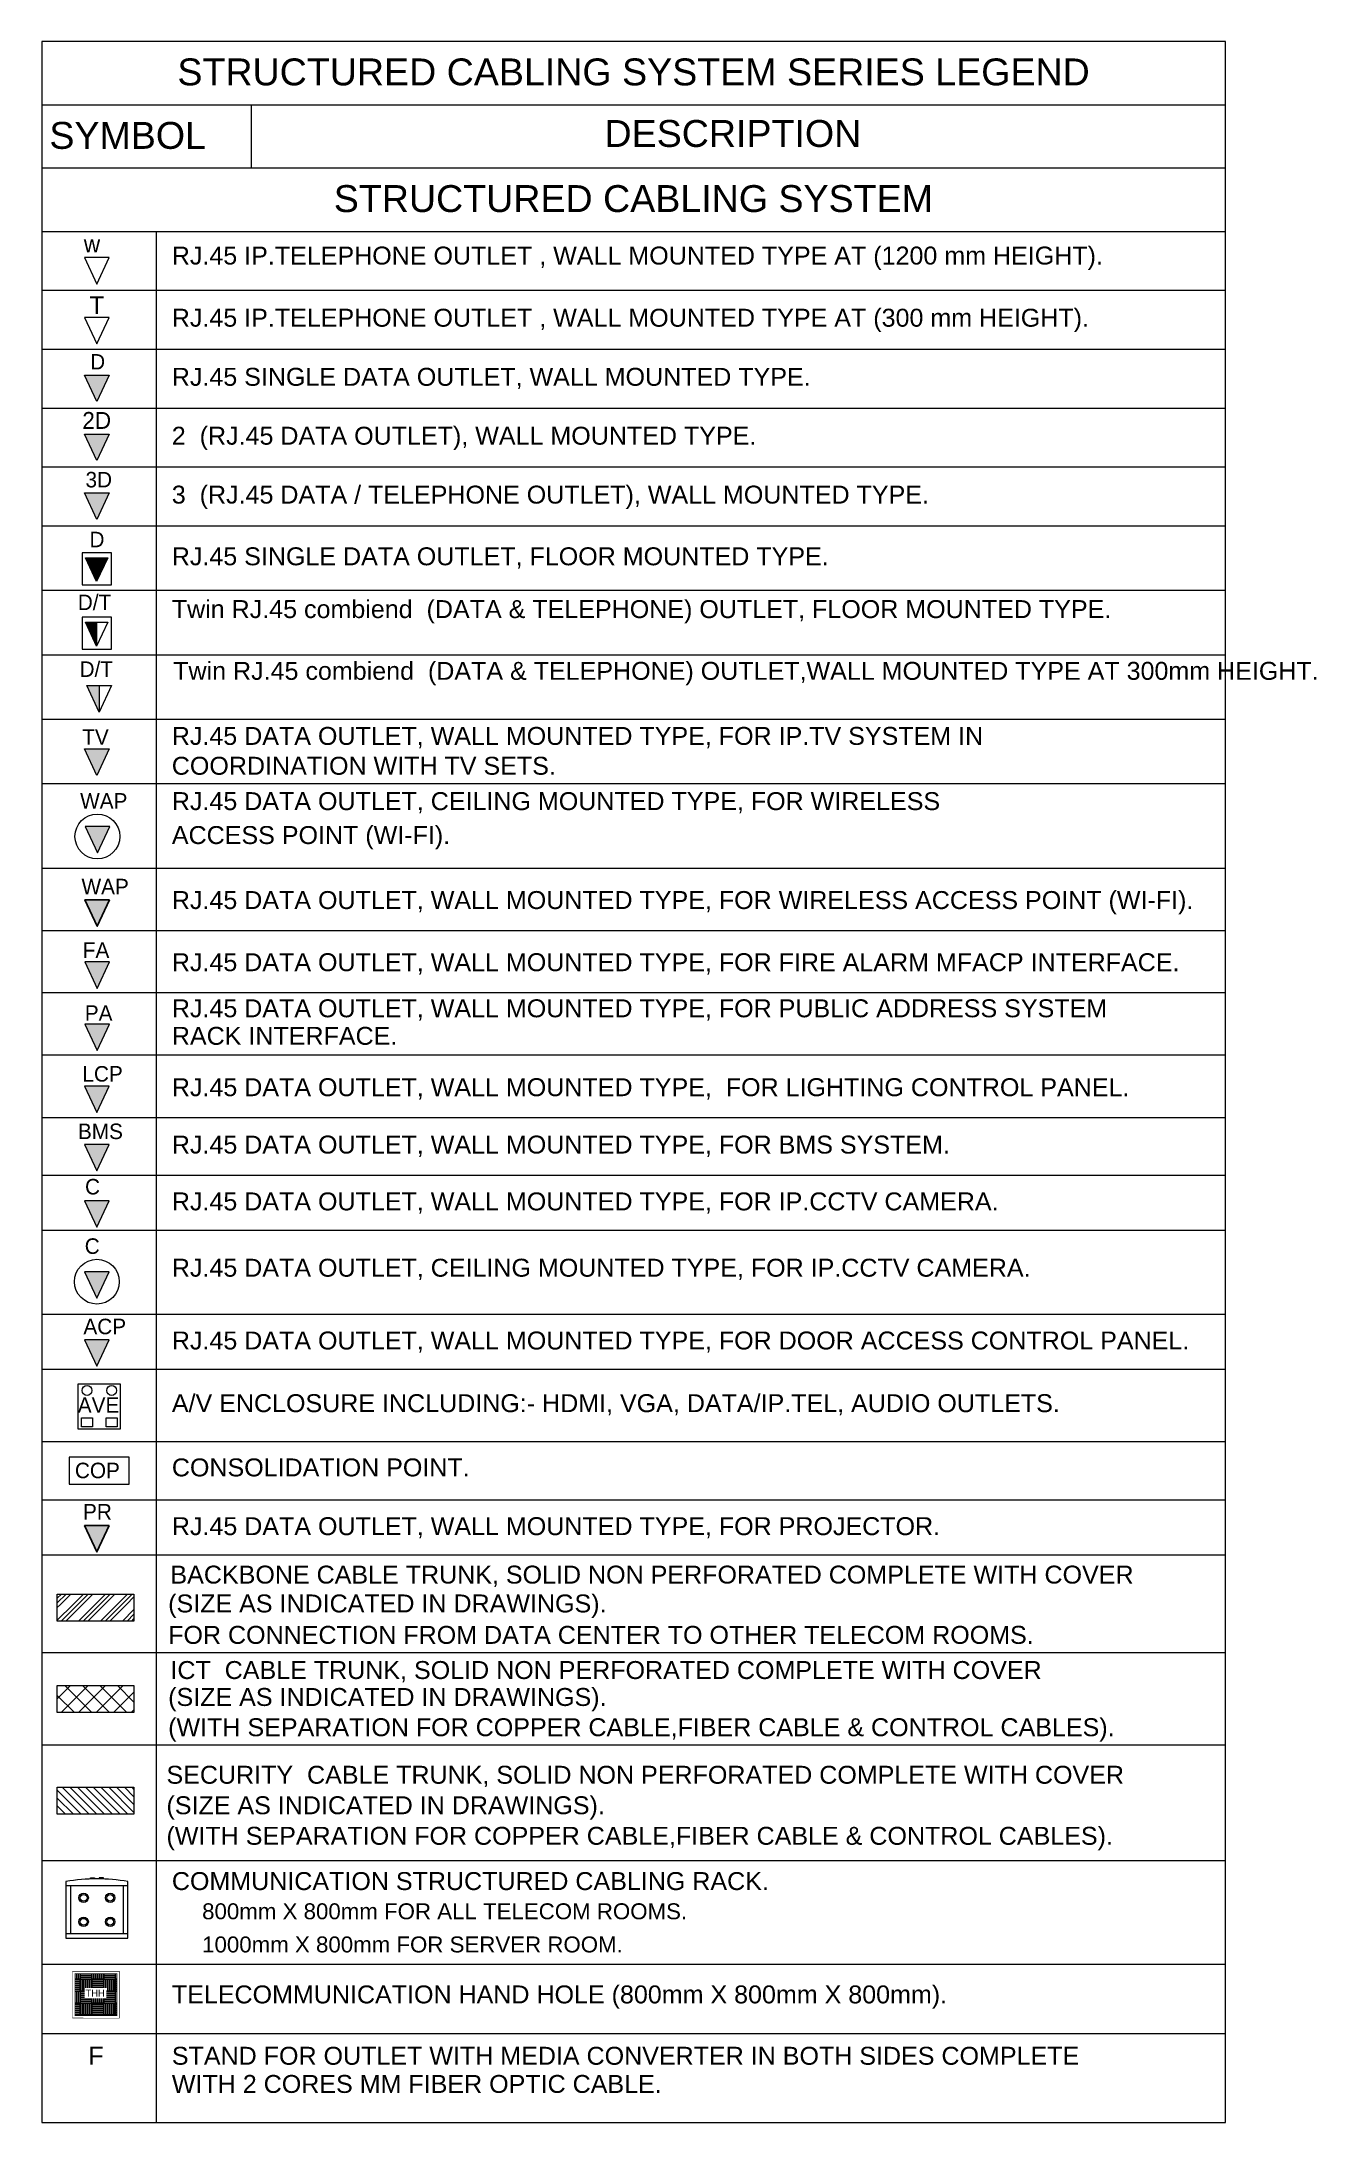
# Model space of a CAD drawing. Extents: x -3700 to 3801, y 313 to 399.
# Drawn here: x 149.59 to 168.53, y 344.97 to 375.86 of the extents above; entities that cross this region are included whole.
import ezdxf
from ezdxf import colors
from ezdxf.entities.mleader import LeaderData, LeaderLine
from ezdxf.math import Vec2, Vec3

# ---------------------------------------------------------------- set-up
doc = ezdxf.new("R2010")
doc.units = 0
doc.header["$LTSCALE"] = 0.15
doc.layers.get('0').update_dxf_attribs({"color": 252})
doc.layers.add('0 WIRINF', color=2, linetype='Continuous')
for name, color, linetype, lineweight in [('A-ANNO-NOTE', 10, 'Continuous', 0), ('E-ELECTRICAL', 252, 'Continuous', 0), ('E-TEXT', 7, 'Continuous', 0), ('ICT MANHOLE', 5, 'Continuous', 0), ('T-AUDIO VISUAL-AVE', 7, 'Continuous', 0), ('T-LINE', 7, 'Continuous', 0), ('T-STRUCTURED', 7, 'Continuous', 0)]:
    doc.layers.add(name, color=color, linetype=linetype, lineweight=lineweight)
doc.styles.add('Arial_21', font='arial.ttf', dxfattribs={"height": 2.485528})
doc.styles.add('Arial_5', font='arial.ttf', dxfattribs={"height": 2.301158})
doc.styles.add('Arial_7', font='arial.ttf', dxfattribs={"height": 0.660856})
doc.styles.add('Arial_8', font='arial.ttf', dxfattribs={"height": 0.805844})

msp = doc.modelspace()

# ---------------------------------------------------------------- texts
at = {"layer": 'A-ANNO-NOTE', "color": 2, "char_height": 0.399548, "line_spacing_factor": 0.941778, "style": 'Arial_8'}
for s, insert, width, attachment_point in [('STRUCTURED CABLING SYSTEM SERIES LEGEND', (158.38366, 375.61284), 16.162195, 2), ('SYMBOL', (149.70578, 374.67018), 2.7687053, 1), ('DESCRIPTION', (157.95158, 374.69869), 4.5492861, 1), ('STRUCTURED CABLING SYSTEM', (158.38049, 373.7319), 10.6052175, 2)]:
    msp.add_mtext(s, dxfattribs=dict(at, insert=insert, width=width, attachment_point=attachment_point))
at = {"layer": 'E-ELECTRICAL', "color": 4}
msp.add_text('THH', height=0.104177, rotation=359.987278, dxfattribs=at).set_placement((150.24252, 346.8328, -236.41011))
at = {"layer": 'E-TEXT', "style": 'Arial_7'}
msp.add_text('F', height=0.26637, dxfattribs=at).set_placement((150.28295, 345.82184))
at = {"layer": 'E-TEXT', "attachment_point": 1, "line_spacing_factor": 0.941778}
for s, insert, char_height, width, style in [('RJ.45 IP.TELEPHONE OUTLET , WALL MOUNTED TYPE AT (1200 mm HEIGHT).', (151.52421, 372.81932), 0.2663653, 16.5039788, 'Arial_7'), ('RJ.45 IP.TELEPHONE OUTLET , WALL MOUNTED TYPE AT (300 mm HEIGHT).', (151.52421, 371.89613), 0.2663653, 16.2561419, 'Arial_5'), ('RJ.45 SINGLE DATA OUTLET, WALL MOUNTED TYPE.', (151.52443, 371.01869), 0.2663653, 11.3222316, 'Arial_7'), ('2  (RJ.45 DATA OUTLET), WALL MOUNTED TYPE.', (151.52443, 370.14414), 0.2663653, 11.3222316, 'Arial_7'), ('3  (RJ.45 DATA / TELEPHONE OUTLET), WALL MOUNTED TYPE.', (151.52443, 369.26959), 0.2663653, 11.3222316, 'Arial_7'), ('RJ.45 SINGLE DATA OUTLET, FLOOR MOUNTED TYPE.', (151.52421, 368.35356), 0.2663653, 11.6418107, 'Arial_7'), ('Twin RJ.45 combiend  (DATA & TELEPHONE) OUTLET, FLOOR MOUNTED TYPE.', (151.52421, 367.56958), 0.2663653, 13.5556321, 'Arial_7'), ('Twin RJ.45 combiend  (DATA & TELEPHONE) OUTLET,WALL MOUNTED TYPE AT 300mm HEIGHT.', (151.54501, 366.65266), 0.2663653, 16.7673513, 'Arial_7'), ('RJ.45 DATA OUTLET, WALL MOUNTED TYPE, FOR IP.TV SYSTEM IN', (151.52421, 365.68668), 0.2663653, 16.7673513, 'Arial_7'), ('COORDINATION WITH TV SETS.', (151.52421, 365.24332), 0.2663653, 16.7673513, 'Arial_7'), ('RJ.45 DATA OUTLET, CEILING MOUNTED TYPE, FOR WIRELESS', (151.52524, 364.7182), 0.2663653, 14.279969, 'Arial_7'), ('ACCESS POINT (WI-FI).', (151.52524, 364.21434), 0.2663653, 4.9306493, 'Arial_7'), ('RJ.45 DATA OUTLET, WALL MOUNTED TYPE, FOR WIRELESS ACCESS POINT (WI-FI).', (151.52524, 363.24938), 0.2663653, 16.9703034, 'Arial_7'), ('RJ.45 DATA OUTLET, WALL MOUNTED TYPE, FOR FIRE ALARM MFACP INTERFACE.', (151.52524, 362.32636), 0.2663653, 16.9703034, 'Arial_7'), ('RJ.45 DATA OUTLET, WALL MOUNTED TYPE, FOR PUBLIC ADDRESS SYSTEM', (151.52524, 361.64199), 0.2663653, 16.9703034, 'Arial_7'), ('RACK INTERFACE.', (151.52524, 361.23303), 0.2663653, 16.9703034, 'Arial_7'), ('RJ.45 DATA OUTLET, WALL MOUNTED TYPE,  FOR LIGHTING CONTROL PANEL.', (151.52524, 360.47037), 0.2663653, 16.9703034, 'Arial_7'), ('RJ.45 DATA OUTLET, WALL MOUNTED TYPE, FOR BMS SYSTEM.', (151.52524, 359.61851), 0.2663653, 13.7810342, 'Arial_7'), ('RJ.45 DATA OUTLET, WALL MOUNTED TYPE, FOR IP.CCTV CAMERA.', (151.52524, 358.77456), 0.2663653, 14.6484633, 'Arial_7'), ('RJ.45 DATA OUTLET, CEILING MOUNTED TYPE, FOR IP.CCTV CAMERA.', (151.52524, 357.78992), 0.2663653, 15.2158793, 'Arial_7'), ('RJ.45 DATA OUTLET, WALL MOUNTED TYPE, FOR DOOR ACCESS CONTROL PANEL.', (151.52524, 356.70933), 0.2663653, 15.6737441, 'Arial_7'), ('A/V ENCLOSURE INCLUDING:- HDMI, VGA, DATA/IP.TEL, AUDIO OUTLETS.', (151.52524, 355.7787), 0.2663653, 15.6737441, 'Arial_7'), ('CONSOLIDATION POINT.', (151.52524, 354.82458), 0.2663653, 15.6737441, 'Arial_7'), ('RJ.45 DATA OUTLET, WALL MOUNTED TYPE, FOR PROJECTOR.', (151.52524, 353.95231), 0.2663653, 14.6484633, 'Arial_7'), ('BACKBONE CABLE TRUNK, SOLID NON PERFORATED COMPLETE WITH COVER', (151.50421, 353.23311), 0.2663653, 16.7485546, 'Arial_7'), ('(SIZE AS INDICATED IN DRAWINGS).', (151.47039, 352.80451), 0.2663653, 8.4101484, 'Arial_7'), ('FOR CONNECTION FROM DATA CENTER TO OTHER TELECOM ROOMS.', (151.47039, 352.33814), 0.2663653, 14.8551345, 'Arial_7'), ('ICT  CABLE TRUNK, SOLID NON PERFORATED COMPLETE WITH COVER', (151.50421, 351.81603), 0.2663653, 16.872473, 'Arial_7'), ('(SIZE AS INDICATED IN DRAWINGS).', (151.47039, 351.41594), 0.2663653, 8.4101484, 'Arial_7'), ('(WITH SEPARATION FOR COPPER CABLE,FIBER CABLE & CONTROL CABLES).', (151.47039, 350.96696), 0.2663653, 14.8551345, 'Arial_7'), ('SECURITY  CABLE TRUNK, SOLID NON PERFORATED COMPLETE WITH COVER', (151.44531, 350.26085), 0.2663653, 16.872473, 'Arial_7'), ('(SIZE AS INDICATED IN DRAWINGS).', (151.44531, 349.80839), 0.2663653, 8.4101484, 'Arial_7'), ('(WITH SEPARATION FOR COPPER CABLE,FIBER CABLE & CONTROL CABLES).', (151.44531, 349.35444), 0.2663653, 14.8551345, 'Arial_7'), ('COMMUNICATION STRUCTURED CABLING RACK.', (151.52524, 348.68234), 0.2663653, 10.572199, 'Arial_7'), ('800mm X 800mm FOR ALL TELECOM ROOMS.', (151.975, 348.21893), 0.2367692, 8.6003005, 'Arial_21'), ('1000mm X 800mm FOR SERVER ROOM.', (151.975, 347.72645), 0.2367692, 7.4582316, 'Arial_21'), ('TELECOMMUNICATION HAND HOLE (800mm X 800mm X 800mm).', (151.52524, 346.99924), 0.2663653, 13.7386411, 'Arial_7'), ('STAND FOR OUTLET WITH MEDIA CONVERTER IN BOTH SIDES COMPLETE WITH 2 CORES MM FIBER OPTIC CABLE.', (151.52524, 346.08821), 0.2663653, 13.7386411, 'Arial_7')]:
    msp.add_mtext(s, dxfattribs=dict(at, insert=insert, char_height=char_height, width=width, style=style))

# ---------------------------------------------------------------- blocks, each defined once
blk = doc.blocks.new('LEGEND_dwg_SCR-1155332-TELECOMMUNICATION LEGEND_ GENERAL NOTES _SYMBOLS _ ABBREVIATIONS')
at = {"layer": 'T-STRUCTURED'}
for p, q in [((346, 581), (-346, 581)), ((-296, 581), (-296, 50)), ((296, 50), (296, 581)), ((-346, 50), (346, 50))]:
    blk.add_line(p, q, dxfattribs=at)
at = {"layer": 'T-STRUCTURED', "flags": 128}
for points in [[(-346, 631), (-346, 0), (346, 0), (346, 631)], [(-72, 658), (-72, 670), (-26, 670), (-26, 659)], [(72, 658), (72, 670), (26, 670), (26, 659)]]:
    blk.add_lwpolyline(points, dxfattribs=at)
at = {"layer": 'T-STRUCTURED'}
for centre, radius in [((-148, 449), 52.5), ((-148, 449), 37.5), ((148, 449), 52.5), ((148, 449), 37.5), ((-148, 182), 52.5), ((148, 182), 52.5), ((-148, 182), 37.5), ((148, 182), 37.5)]:
    blk.add_circle(centre, radius, dxfattribs=at)
blk.add_arc((0, -1514), 2173, 80.8419, 99.1581, dxfattribs=at)
blk = doc.blocks.new('LEGEND_dwg__U24-1155325-TELECOMMUNICATION LEGEND_ GENERAL NOTES _SYMBOLS _ ABBREVIATIONS')
at = {"layer": 'T-STRUCTURED', "flags": 128}
blk.add_lwpolyline([(138, 295), (-138, 295), (0, 0)], close=True, dxfattribs=at)
blk = doc.blocks.new('F1')
at = {"xscale": 0.01150579243575653, "yscale": 0.01150579243575653, "zscale": 0.01150579243575653}
blk.add_blockref('LEGEND_dwg__U24-1155325-TELECOMMUNICATION LEGEND_ GENERAL NOTES _SYMBOLS _ ABBREVIATIONS', (29.6, -7.6), dxfattribs=at)
at = {"color": 4}
blk.add_attdef('W', (27.92, -3.52), '', height=2.17, dxfattribs=at)
blk = doc.blocks.new('DAR-DB112-B1-TI0003_dwg_T-PUBLIC-18406571-LEGEND')
at = {"layer": 'T-STRUCTURED', "flags": 128}
blk.add_lwpolyline([(138, 295), (-138, 295), (0, 0)], close=True, dxfattribs=at)
blk = doc.blocks.new('F2')
at = {"xscale": 0.01150579243575653, "yscale": 0.01150579243575653, "zscale": 0.01150579243575653}
blk.add_blockref('DAR-DB112-B1-TI0003_dwg_T-PUBLIC-18406571-LEGEND', (29.6, -15.27), dxfattribs=at)
at = {"color": 4}
blk.add_attdef('T', (28.66, -11.45), '', height=2.28, dxfattribs=at)
blk = doc.blocks.new('LEGEND_dwg__U29-1155334-TELECOMMUNICATION LEGEND_ GENERAL NOTES _SYMBOLS _ ABBREVIATIONS')
at = {"layer": 'T-STRUCTURED'}
blk.add_hatch(color=256, dxfattribs=at).paths.add_polyline_path([(0, 0), (-138, 295), (138, 295)], flags=0)
at = {"layer": 'T-STRUCTURED', "flags": 128}
blk.add_lwpolyline([(138, 295), (0, 0), (-138, 295)], close=True, dxfattribs=at)
blk = doc.blocks.new('F3')
at = {"xscale": 0.01150579243575653, "yscale": 0.01150579243575653, "zscale": 0.01150579243575653}
blk.add_blockref('LEGEND_dwg__U29-1155334-TELECOMMUNICATION LEGEND_ GENERAL NOTES _SYMBOLS _ ABBREVIATIONS', (29.6, -22.67), dxfattribs=at)
at = {"color": 4}
blk.add_attdef('D', (28.75, -18.55), '', height=1.97, dxfattribs=at)
blk = doc.blocks.new('DAR-DB112-B1-TI0003_dwg__U76-18406572-LEGEND')
at = {"layer": 'T-STRUCTURED'}
blk.add_hatch(color=256, dxfattribs=at).paths.add_polyline_path([(0, 0), (137, 295), (-138, 295)])
at = {"layer": 'T-STRUCTURED', "flags": 128}
blk.add_lwpolyline([(137, 295), (0, 0), (-138, 295)], close=True, dxfattribs=at)
blk = doc.blocks.new('f4')
at = {"xscale": 0.01150579243575653, "yscale": 0.01150579243575653, "zscale": 0.01150579243575653}
blk.add_blockref('DAR-DB112-B1-TI0003_dwg__U76-18406572-LEGEND', (29.6, -30.23), dxfattribs=at)
at = {"color": 4}
blk.add_attdef('2D', (27.73, -26.17), '', height=2.16, dxfattribs=at)
blk = doc.blocks.new('f5')
at = {"xscale": 0.01150579243575653, "yscale": 0.01150579243575653, "zscale": 0.01150579243575653}
blk.add_blockref('DAR-DB112-B1-TI0003_dwg__U76-18406572-LEGEND', (29.6, -37.78), dxfattribs=at)
at = {"color": 4}
blk.add_attdef('3D', (28.14, -33.68), '', height=1.99, dxfattribs=at)
blk = doc.blocks.new('LEGEND_dwg__U30-1155335-TELECOMMUNICATION LEGEND_ GENERAL NOTES _SYMBOLS _ ABBREVIATIONS')
at = {"layer": 'T-STRUCTURED'}
blk.add_hatch(color=256, dxfattribs=at).paths.add_polyline_path([(-3, 34), (-126, 299), (121, 299)], flags=0)
at = {"layer": 'T-STRUCTURED', "flags": 128}
for points in [[(164, 354), (-164, 354), (-164, 0), (164, 0)], [(121, 299), (-3, 34), (-126, 299)]]:
    blk.add_lwpolyline(points, close=True, dxfattribs=at)
blk = doc.blocks.new('f6')
at = {"xscale": 0.01150579243575653, "yscale": 0.01150579243575653, "zscale": 0.01150579243575653}
blk.add_blockref('LEGEND_dwg__U30-1155335-TELECOMMUNICATION LEGEND_ GENERAL NOTES _SYMBOLS _ ABBREVIATIONS', (29.6, -46.16), dxfattribs=at)
at = {"color": 4}
blk.add_attdef('D', (28.65, -41.36), '', height=1.99, dxfattribs=at)
blk = doc.blocks.new('DAR-DB112-B1-TI0003_dwg__U75-18406554-LEGEND')
at = {"layer": 'T-STRUCTURED'}
blk.add_hatch(color=256, dxfattribs=at).paths.add_polyline_path([(-3, 34), (-3, 299), (-126, 299)])
blk.add_line((-3, 299), (-3, 34), dxfattribs=at)
at = {"layer": 'T-STRUCTURED', "flags": 128}
for points in [[(164, 354), (-164, 354), (-164, 0), (164, 0)], [(121, 299), (-3, 34), (-126, 299)]]:
    blk.add_lwpolyline(points, close=True, dxfattribs=at)
blk = doc.blocks.new('f7')
at = {"xscale": 0.01150579243575653, "yscale": 0.01150579243575653, "zscale": 0.01150579243575653}
blk.add_blockref('DAR-DB112-B1-TI0003_dwg__U75-18406554-LEGEND', (29.6, -54.42), dxfattribs=at)
at = {"color": 4}
blk.add_attdef('D/T', (27.15, -49.42), '', height=1.99, dxfattribs=at)
blk = doc.blocks.new('DAR-DB112-B1-TI0003_dwg__U74-18406553-LEGEND')
at = {"layer": 'T-STRUCTURED'}
blk.add_hatch(color=256, dxfattribs=at).paths.add_polyline_path([(0, 0), (0, 295), (-138, 295)])
blk.add_line((0, 295), (0, 0), dxfattribs=at)
at = {"layer": 'T-STRUCTURED', "flags": 128}
blk.add_lwpolyline([(138, 295), (0, 0), (-138, 295)], close=True, dxfattribs=at)
blk = doc.blocks.new('f8')
at = {"xscale": 0.01150579243575653, "yscale": 0.01150579243575653, "zscale": 0.01150579243575653}
blk.add_blockref('DAR-DB112-B1-TI0003_dwg__U74-18406553-LEGEND', (0, -3.39), dxfattribs=at)
at = {"color": 4}
blk.add_attdef('D/T', (-2.51, 1.12), '', height=1.99, dxfattribs=at)
blk = doc.blocks.new('f9')
at = {"xscale": 0.01150579243575653, "yscale": 0.01150579243575653, "zscale": 0.01150579243575653}
blk.add_blockref('LEGEND_dwg__U29-1155334-TELECOMMUNICATION LEGEND_ GENERAL NOTES _SYMBOLS _ ABBREVIATIONS', (29.6, -70.63), dxfattribs=at)
at = {"color": 4}
blk.add_attdef('TV', (27.72, -66.69), '', height=1.99, dxfattribs=at)
blk = doc.blocks.new('f11')
h = blk.add_hatch(color=256)
h.dxf.hatch_style = 1
h.paths.add_polyline_path([(31.23, -86.58), (28.07, -86.58), (29.65, -89.97)])
blk.add_lwpolyline([(31.23, -86.58), (28.07, -86.58), (29.65, -89.97)], close=True)
at = {"color": 4}
blk.add_attdef('WAP', (27.63, -85.88), '', height=1.99, dxfattribs=at)
blk = doc.blocks.new('DAR-DB112-B1-TI0003_dwg_FA-18406575-LEGEND')
at = {"layer": 'T-STRUCTURED'}
blk.add_hatch(color=256, dxfattribs=at).paths.add_polyline_path([(0, 0), (137, 295), (-138, 295)])
at = {"layer": 'T-STRUCTURED', "flags": 128}
blk.add_lwpolyline([(137, 295), (-138, 295), (0, 0)], close=True, dxfattribs=at)
blk = doc.blocks.new('f12')
at = {"xscale": 0.01150579243575653, "yscale": 0.01150579243575653, "zscale": 0.01150579243575653}
blk.add_blockref('DAR-DB112-B1-TI0003_dwg_FA-18406575-LEGEND', (29.65, -97.95), dxfattribs=at)
at = {"color": 4}
blk.add_attdef('FA', (27.79, -94.03), '', height=1.99, dxfattribs=at)
blk = doc.blocks.new('DAR-DB112-B1-TI0003_dwg_PA-18406574-LEGEND')
at = {"layer": 'T-STRUCTURED'}
blk.add_hatch(color=256, dxfattribs=at).paths.add_polyline_path([(0, 0), (137, 295), (-138, 295)])
at = {"layer": 'T-STRUCTURED', "flags": 128}
blk.add_lwpolyline([(137, 295), (-138, 295), (0, 0)], close=True, dxfattribs=at)
blk = doc.blocks.new('f13')
at = {"xscale": 0.01150579243575653, "yscale": 0.01150579243575653, "zscale": 0.01150579243575653}
blk.add_blockref('DAR-DB112-B1-TI0003_dwg_PA-18406574-LEGEND', (29.65, -105.92), dxfattribs=at)
at = {"color": 4}
blk.add_attdef('PA', (28.05, -102.1), '', height=1.99, dxfattribs=at)
blk = doc.blocks.new('LEGEND_dwg_LCP-1155330-TELECOMMUNICATION LEGEND_ GENERAL NOTES _SYMBOLS _ ABBREVIATIONS')
at = {"layer": 'T-STRUCTURED'}
blk.add_hatch(color=256, dxfattribs=at).paths.add_polyline_path([(138, 295), (0, 0), (-138, 295)], flags=0)
at = {"layer": 'T-STRUCTURED', "flags": 128}
blk.add_lwpolyline([(138, 295), (-138, 295), (0, 0)], close=True, dxfattribs=at)
blk = doc.blocks.new('f14')
at = {"xscale": 0.01150579243575653, "yscale": 0.01150579243575653, "zscale": 0.01150579243575653}
blk.add_blockref('LEGEND_dwg_LCP-1155330-TELECOMMUNICATION LEGEND_ GENERAL NOTES _SYMBOLS _ ABBREVIATIONS', (29.6, -113.87), dxfattribs=at)
at = {"color": 4}
blk.add_attdef('LCP', (27.74, -109.9), '', height=1.99, dxfattribs=at)
blk = doc.blocks.new('LEGEND_dwg_BMS-1155331-TELECOMMUNICATION LEGEND_ GENERAL NOTES _SYMBOLS _ ABBREVIATIONS')
at = {"layer": 'T-STRUCTURED'}
blk.add_hatch(color=256, dxfattribs=at).paths.add_polyline_path([(138, 295), (0, 0), (-138, 295)], flags=0)
at = {"layer": 'T-STRUCTURED', "flags": 128}
blk.add_lwpolyline([(138, 295), (-138, 295), (0, 0)], close=True, dxfattribs=at)
blk = doc.blocks.new('f15')
at = {"xscale": 0.01150579243575653, "yscale": 0.01150579243575653, "zscale": 0.01150579243575653}
blk.add_blockref('LEGEND_dwg_BMS-1155331-TELECOMMUNICATION LEGEND_ GENERAL NOTES _SYMBOLS _ ABBREVIATIONS', (29.6, -121.36), dxfattribs=at)
at = {"color": 4}
blk.add_attdef('BMS', (27.17, -117.28), '', height=1.99, dxfattribs=at)
blk = doc.blocks.new('LEGEND_dwg_C-1155328-TELECOMMUNICATION LEGEND_ GENERAL NOTES _SYMBOLS _ ABBREVIATIONS')
at = {"layer": 'T-STRUCTURED'}
blk.add_hatch(color=256, dxfattribs=at).paths.add_polyline_path([(138, 295), (0, 0), (-138, 295)], flags=0)
at = {"layer": 'T-STRUCTURED', "flags": 128}
blk.add_lwpolyline([(138, 295), (-138, 295), (0, 0)], close=True, dxfattribs=at)
blk = doc.blocks.new('f16')
at = {"xscale": 0.01150579243575653, "yscale": 0.01150579243575653, "zscale": 0.01150579243575653}
blk.add_blockref('LEGEND_dwg_C-1155328-TELECOMMUNICATION LEGEND_ GENERAL NOTES _SYMBOLS _ ABBREVIATIONS', (29.6, -128.58), dxfattribs=at)
at = {"color": 4}
blk.add_attdef('C', (28.08, -124.38), '', height=1.99, dxfattribs=at)
blk = doc.blocks.new('LEGEND_dwg_C-CEILING OUTLET-1155326-TELECOMMUNICATION LEGEND_ GENERAL NOTES _SYMBOLS _ ABBREVIATIONS')
at = {"layer": 'T-STRUCTURED'}
blk.add_hatch(color=256, dxfattribs=at).paths.add_polyline_path([(0, -184), (-138, 111), (138, 111)], flags=0)
at = {"layer": 'T-STRUCTURED', "flags": 128}
blk.add_lwpolyline([(138, 111), (-138, 111), (0, -184)], close=True, dxfattribs=at)
at = {"layer": 'T-STRUCTURED'}
blk.add_circle((0, 0), 250, dxfattribs=at)
blk = doc.blocks.new('f17')
at = {"xscale": 0.01150579243575653, "yscale": 0.01150579243575653, "zscale": 0.01150579243575653}
blk.add_blockref('LEGEND_dwg_C-CEILING OUTLET-1155326-TELECOMMUNICATION LEGEND_ GENERAL NOTES _SYMBOLS _ ABBREVIATIONS', (29.6, -135.57), dxfattribs=at)
at = {"color": 4}
blk.add_attdef('C', (28.04, -132), '', height=1.99, dxfattribs=at)
blk = doc.blocks.new('f18')
at = {"xscale": 0.01150579243575653, "yscale": 0.01150579243575653, "zscale": 0.01150579243575653}
blk.add_blockref('LEGEND_dwg_C-1155328-TELECOMMUNICATION LEGEND_ GENERAL NOTES _SYMBOLS _ ABBREVIATIONS', (29.6, -146.42), dxfattribs=at)
at = {"color": 4}
blk.add_attdef('ACP', (27.87, -142.31), '', height=1.99, dxfattribs=at)
blk = doc.blocks.new('DAR-DB112-B1-TI0003_dwg_AVE-18406578-LEGEND')
at = {"layer": 'T-AUDIO VISUAL-AVE', "flags": 128}
for points in [[(-238, 498), (-238, 0), (238, 0), (238, 498)], [(-198, 122), (-73, 122), (-73, 22), (-198, 22)], [(77, 122), (202, 122), (202, 22), (77, 22)]]:
    blk.add_lwpolyline(points, close=True, dxfattribs=at)
at = {"layer": 'T-AUDIO VISUAL-AVE'}
for centre in [(-135, 427), (140, 427)]:
    blk.add_circle(centre, 55, dxfattribs=at)
blk = doc.blocks.new('f19')
at = {"xscale": 0.01150579243575653, "yscale": 0.01150579243575653, "zscale": 0.01150579243575653}
blk.add_blockref('DAR-DB112-B1-TI0003_dwg_AVE-18406578-LEGEND', (29.89, -154.44), dxfattribs=at)
at = {"color": 4}
blk.add_attdef('AVE', (27.15, -152.39), '', height=1.99, dxfattribs=at)
blk = doc.blocks.new('DAR-DB112-B1-TI0003_dwg_consolidation point-18406577-LEGEND')
at = {"layer": 'T-STRUCTURED', "flags": 128}
blk.add_lwpolyline([(334, 0), (334, 300), (-334, 300), (-334, 0)], close=True, dxfattribs=at)
blk = doc.blocks.new('f20')
at = {"xscale": 0.01150579243575653, "yscale": 0.01150579243575653, "zscale": 0.01150579243575653}
blk.add_blockref('DAR-DB112-B1-TI0003_dwg_consolidation point-18406577-LEGEND', (29.89, -161.53), dxfattribs=at)
at = {"color": 4}
blk.add_attdef('COP', (26.78, -160.78), '', height=1.99, dxfattribs=at)
blk = doc.blocks.new('f21')
h = blk.add_hatch(color=256)
h.dxf.hatch_style = 1
h.paths.add_polyline_path([(31.18, -166.85), (28.02, -166.85), (29.6, -170.24)])
blk.add_lwpolyline([(31.18, -166.85), (28.02, -166.85), (29.6, -170.24)], close=True)
at = {"color": 4}
blk.add_attdef('PR', (27.82, -166.08), '', height=1.99, dxfattribs=at)
blk = doc.blocks.new('LEGEND_dwg_WAP-CEILING-1155327-TELECOMMUNICATION LEGEND_ GENERAL NOTES _SYMBOLS _ ABBREVIATIONS')
at = {"layer": 'T-STRUCTURED'}
blk.add_hatch(color=256, dxfattribs=at).paths.add_polyline_path([(0, -184), (-138, 111), (138, 111)], flags=0)
at = {"layer": 'T-STRUCTURED', "flags": 128}
blk.add_lwpolyline([(138, 111), (-138, 111), (0, -184)], close=True, dxfattribs=at)
at = {"layer": 'T-STRUCTURED'}
blk.add_circle((0, 0), 250, dxfattribs=at)
blk = doc.blocks.new('f10')
at = {"xscale": 0.01150579243575653, "yscale": 0.01150579243575653, "zscale": 0.01150579243575653}
blk.add_blockref('LEGEND_dwg_WAP-CEILING-1155327-TELECOMMUNICATION LEGEND_ GENERAL NOTES _SYMBOLS _ ABBREVIATIONS', (29.6, -78.29), dxfattribs=at)
at = {"color": 4}
blk.add_attdef('WAP', (27.39, -74.72), '', height=1.99, dxfattribs=at)

# ---------------------------------------------------------------- linework, layer by layer
at = {"linetype": 'Continuous'}
for p, q in [((149.82313, 352.74998), (149.88434, 352.81119)), ((149.82313, 352.68053), (149.95379, 352.81119)), ((149.82313, 352.42258), (150.05829, 352.65774)), ((149.82313, 352.61108), (149.8698, 352.65774)), ((149.8698, 352.65774), (150.02324, 352.81119)), ((149.88051, 352.41051), (150.12774, 352.65774)), ((149.94996, 352.41051), (150.19719, 352.65774)), ((150.05829, 352.65774), (150.21174, 352.81119)), ((150.12774, 352.65774), (150.28119, 352.81119)), ((150.13846, 352.41051), (150.38569, 352.65774)), ((150.19719, 352.65774), (150.35064, 352.81119)), ((150.20791, 352.41051), (150.45514, 352.65774)), ((150.27736, 352.41051), (150.52459, 352.65774)), ((150.38569, 352.65774), (150.53913, 352.81119)), ((150.45514, 352.65774), (150.60859, 352.81119)), ((150.46585, 352.41051), (150.71309, 352.65774)), ((150.52459, 352.65774), (150.67804, 352.81119)), ((150.53531, 352.41051), (150.78254, 352.65774)), ((150.60476, 352.41051), (150.85199, 352.65774)), ((150.71309, 352.65774), (150.86653, 352.81119)), ((150.78254, 352.65774), (150.93598, 352.81119)), ((150.79325, 352.41051), (150.96266, 352.57991)), ((150.85199, 352.65774), (150.96266, 352.76841)), ((150.8627, 352.41051), (150.96266, 352.51046)), ((150.93216, 352.41051), (150.96266, 352.44101)), ((149.82313, 351.25414), (150.02046, 351.45146)), ((150.07732, 351.05078), (149.82313, 351.30497)), ((149.87965, 351.05078), (150.28033, 351.45146)), ((150.3372, 351.05078), (149.93652, 351.45146)), ((150.13952, 351.05078), (150.5402, 351.45146)), ((150.59707, 351.05078), (150.19639, 351.45146)), ((150.39939, 351.05078), (150.80007, 351.45146)), ((150.85694, 351.05078), (150.45626, 351.45146)), ((150.65927, 351.05078), (150.96266, 351.35417)), ((150.96266, 351.20493), (150.71613, 351.45146)), ((150.91914, 351.05078), (150.96266, 351.0943)), ((150.17882, 349.54197), (149.82313, 349.89766)), ((150.06307, 349.54197), (149.82313, 349.78191)), ((150.29458, 349.54197), (149.8939, 349.94265)), ((150.41033, 349.54197), (150.00965, 349.94265)), ((150.52608, 349.54197), (150.1254, 349.94265)), ((150.64183, 349.54197), (150.24116, 349.94265)), ((150.75759, 349.54197), (150.35691, 349.94265)), ((150.87334, 349.54197), (150.47266, 349.94265)), ((150.96266, 349.56841), (150.58841, 349.94265)), ((150.96266, 349.68416), (150.70417, 349.94265)), ((150.96266, 349.79991), (150.81992, 349.94265)), ((150.96266, 349.91566), (150.93567, 349.94265)), ((149.94732, 349.54197), (149.82313, 349.66616)), ((149.83157, 349.54197), (149.82313, 349.55041)), ((150.0853, 346.97384), (150.16132, 346.97384)), ((150.08531, 347.00324), (150.16132, 347.00324)), ((150.08532, 347.06205), (150.16132, 347.06205)), ((150.08532, 347.03265), (150.16132, 347.03265)), ((150.08533, 347.09145), (150.16132, 347.09145)), ((150.10252, 347.09145), (150.10252, 347.17485)), ((150.13192, 347.09145), (150.13192, 347.17485)), ((150.16132, 347.09145), (150.16132, 347.17484)), ((150.16132, 347.15025), (150.33773, 347.15025)), ((150.16132, 347.12085), (150.33773, 347.12085)), ((150.16132, 346.91504), (150.16132, 347.09145)), ((150.16132, 347.09145), (150.33773, 347.09145)), ((150.19072, 346.91504), (150.19072, 347.09145)), ((150.22012, 346.91504), (150.22012, 347.09145)), ((150.24953, 346.96302), (150.24953, 347.09145)), ((150.27893, 346.96302), (150.27893, 347.09145)), ((150.30833, 346.96301), (150.30833, 347.09145)), ((150.33773, 347.09145), (150.33773, 347.1748)), ((150.33773, 346.963), (150.33773, 347.09145)), ((150.33773, 347.09145), (150.51414, 347.09145)), ((150.33773, 347.06205), (150.51414, 347.06205)), ((150.33773, 347.03265), (150.51414, 347.03265)), ((150.33773, 347.00324), (150.51414, 347.00324)), ((150.33773, 346.97384), (150.51414, 346.97384)), ((150.36713, 347.09145), (150.36713, 347.1748)), ((150.39653, 347.09145), (150.39653, 347.17479)), ((150.42593, 347.09145), (150.42593, 347.17478)), ((150.45533, 347.09145), (150.45533, 347.17478)), ((150.48474, 347.09145), (150.48474, 347.17477)), ((150.51414, 347.09145), (150.51414, 347.17476)), ((150.51414, 347.15025), (150.69054, 347.15025)), ((150.51414, 347.12085), (150.69054, 347.12085)), ((150.51414, 346.96296), (150.51414, 347.09145)), ((150.51414, 347.09145), (150.69054, 347.09145)), ((150.54354, 346.96296), (150.54354, 347.09145)), ((150.57294, 346.91504), (150.57294, 347.09145)), ((150.60234, 346.91504), (150.60234, 347.09145)), ((150.63174, 346.91504), (150.63174, 347.09145)), ((150.66114, 346.91504), (150.66114, 347.09145)), ((150.69054, 347.09145), (150.69054, 347.17472)), ((150.69054, 346.91504), (150.69054, 347.09145)), ((150.69054, 347.09145), (150.71039, 347.09145)), ((150.69054, 347.06205), (150.71039, 347.06205)), ((150.69054, 347.03265), (150.71038, 347.03265)), ((150.69054, 347.00324), (150.71037, 347.00324)), ((150.69054, 346.97384), (150.71037, 346.97384)), ((150.08524, 346.70923), (150.16132, 346.70923)), ((150.08524, 346.67983), (150.16132, 346.67983)), ((150.08525, 346.73863), (150.16132, 346.73863)), ((150.08529, 346.91504), (150.16132, 346.91504)), ((150.0853, 346.94444), (150.16132, 346.94444)), ((150.10252, 346.73863), (150.10252, 346.91504)), ((150.13192, 346.73863), (150.13192, 346.91504)), ((150.16132, 346.73863), (150.16132, 346.91504)), ((150.16132, 346.91504), (150.22633, 346.91504)), ((150.16132, 346.88564), (150.22632, 346.88564)), ((150.16132, 346.85624), (150.22632, 346.85624)), ((150.16132, 346.82684), (150.22631, 346.82684)), ((150.16132, 346.79744), (150.33773, 346.79744)), ((150.16132, 346.76803), (150.33773, 346.76803)), ((150.16132, 346.56223), (150.16132, 346.73863)), ((150.16132, 346.73863), (150.33773, 346.73863)), ((150.19072, 346.56223), (150.19072, 346.73863)), ((150.22012, 346.56223), (150.22012, 346.73863)), ((150.24953, 346.56223), (150.24953, 346.73863)), ((150.27893, 346.56223), (150.27893, 346.73863)), ((150.30833, 346.56223), (150.30833, 346.73863)), ((150.33773, 346.73863), (150.33773, 346.80674)), ((150.33773, 346.56223), (150.33773, 346.73863)), ((150.33773, 346.73863), (150.51414, 346.73863)), ((150.33773, 346.70923), (150.51414, 346.70923)), ((150.33773, 346.67983), (150.51414, 346.67983)), ((150.36713, 346.73863), (150.36713, 346.80673)), ((150.39653, 346.73863), (150.39653, 346.80672)), ((150.42593, 346.73863), (150.42593, 346.80672)), ((150.45533, 346.73863), (150.45533, 346.80671)), ((150.48474, 346.73863), (150.48474, 346.8067)), ((150.51414, 346.73863), (150.51414, 346.8067)), ((150.51414, 346.79744), (150.69054, 346.79744)), ((150.51414, 346.76803), (150.69054, 346.76803)), ((150.51414, 346.56223), (150.51414, 346.73863)), ((150.51414, 346.73863), (150.69054, 346.73863)), ((150.54354, 346.56223), (150.54354, 346.73863)), ((150.5562, 346.82684), (150.69054, 346.82684)), ((150.55621, 346.85624), (150.69054, 346.85624)), ((150.55622, 346.91504), (150.69054, 346.91504)), ((150.55622, 346.88564), (150.69054, 346.88564)), ((150.57294, 346.56223), (150.57294, 346.73863)), ((150.60234, 346.56223), (150.60234, 346.73863)), ((150.63174, 346.56223), (150.63174, 346.73863)), ((150.66114, 346.56223), (150.66114, 346.73863)), ((150.69054, 346.94444), (150.71036, 346.94444)), ((150.69054, 346.73863), (150.69054, 346.91504)), ((150.69054, 346.91504), (150.71036, 346.91504)), ((150.69054, 346.56223), (150.69054, 346.73863)), ((150.69054, 346.73863), (150.71032, 346.73863)), ((150.69054, 346.70923), (150.71031, 346.70923)), ((150.69054, 346.67983), (150.7103, 346.67983)), ((150.08521, 346.56223), (150.16132, 346.56223)), ((150.08522, 346.59163), (150.16132, 346.59163)), ((150.08523, 346.65043), (150.16132, 346.65043)), ((150.08523, 346.62103), (150.16132, 346.62103)), ((150.10252, 346.54979), (150.10252, 346.56223)), ((150.13192, 346.54978), (150.13192, 346.56223)), ((150.16132, 346.54978), (150.16132, 346.56223)), ((150.16132, 346.56223), (150.33773, 346.56223)), ((150.33773, 346.65043), (150.51414, 346.65043)), ((150.33773, 346.62103), (150.51414, 346.62103)), ((150.33773, 346.59163), (150.51414, 346.59163)), ((150.33773, 346.54974), (150.33773, 346.56223)), ((150.33773, 346.56223), (150.51414, 346.56223)), ((150.36713, 346.54973), (150.36713, 346.56223)), ((150.39653, 346.54972), (150.39653, 346.56223)), ((150.42593, 346.54972), (150.42593, 346.56223)), ((150.45533, 346.54971), (150.45533, 346.56223)), ((150.48474, 346.5497), (150.48474, 346.56223)), ((150.51414, 346.5497), (150.51414, 346.56223)), ((150.51414, 346.56223), (150.69054, 346.56223)), ((150.69054, 346.65043), (150.7103, 346.65043)), ((150.69054, 346.62103), (150.71029, 346.62103)), ((150.69054, 346.59163), (150.71028, 346.59163)), ((150.69054, 346.54966), (150.69054, 346.56223)), ((150.69054, 346.56223), (150.71028, 346.56223))]:
    msp.add_line(p, q, dxfattribs=at)
at = {"color": 1, "lineweight": 15, "flags": 128}
msp.add_lwpolyline([(167.17678, 375.8629), (149.59565, 375.8629), (149.59565, 344.96606), (167.17495, 344.96606), (167.17495, 375.8629)], dxfattribs=at)
at = {"layer": 'A-ANNO-NOTE', "color": 10}
for p, q in [((149.59054, 374.9262), (167.17064, 374.9262)), ((152.70457, 374.9262), (152.70457, 373.98971))]:
    msp.add_line(p, q, dxfattribs=at)
at = {"layer": 'A-ANNO-NOTE', "color": 5, "flags": 128}
for points in [[(150.96266, 352.81119), (150.96266, 352.41051), (149.82313, 352.41051), (149.82313, 352.81119)], [(150.96266, 351.45146), (150.96266, 351.05078), (149.82313, 351.05078), (149.82313, 351.45146)], [(150.96266, 349.94265), (150.96266, 349.54197), (149.82313, 349.54197), (149.82313, 349.94265)]]:
    msp.add_lwpolyline(points, close=True, dxfattribs=at)
at = {"layer": 'ICT MANHOLE', "const_width": 0.00695, "elevation": -236.41011}
for points in [[(150.05063, 347.20959), (150.74515, 347.20944), (150.74499, 346.51492), (150.05048, 346.51508)], [(150.08535, 347.17486), (150.71041, 347.17472), (150.71027, 346.54965), (150.08521, 346.54979)]]:
    msp.add_lwpolyline(points, close=True, dxfattribs=at)
at = {"layer": 'T-LINE', "color": 1}
for p, q in [((149.59044, 373.98971), (167.17054, 373.98971)), ((149.59565, 373.04501), (167.17678, 373.04501))]:
    msp.add_line(p, q, dxfattribs=at)
at = {"layer": 'T-LINE'}
for p, q in [((151.29395, 373.04501), (151.29395, 344.96606)), ((149.59585, 372.17046), (167.17477, 372.17046)), ((149.59585, 371.29591), (167.17477, 371.29591)), ((149.59585, 370.42136), (167.17477, 370.42136)), ((149.59585, 369.54681), (167.17477, 369.54681)), ((149.59585, 368.67226), (167.17477, 368.67226)), ((149.59585, 367.71587), (167.17477, 367.71587)), ((149.59585, 366.75947), (167.17477, 366.75947)), ((149.59585, 365.80308), (167.17477, 365.80308)), ((149.59585, 364.84668), (167.17477, 364.84668)), ((149.59607, 363.58813), (167.17498, 363.58813)), ((149.59607, 362.66511), (167.17498, 362.66511)), ((149.59607, 361.74209), (167.17498, 361.74209)), ((149.59607, 360.81906), (167.17498, 360.81906)), ((149.59607, 359.8861), (167.17498, 359.8861)), ((149.59607, 359.0335), (167.17498, 359.0335)), ((149.59607, 358.21432), (167.17498, 358.21432)), ((149.59607, 356.96827), (167.17498, 356.96827)), ((149.59607, 356.14909), (167.17498, 356.14909)), ((149.59607, 355.07773), (167.17498, 355.07773)), ((149.59607, 354.21125), (167.17498, 354.21125)), ((149.59607, 353.39207), (167.17498, 353.39207)), ((149.59607, 351.94256), (167.17498, 351.94256)), ((149.59607, 350.57138), (167.17498, 350.57138)), ((149.59607, 348.85399), (167.17498, 348.85399)), ((149.59607, 347.31574), (167.17498, 347.31574)), ((149.59607, 347.31574), (167.17498, 347.31574)), ((149.59607, 346.28421), (167.17498, 346.28421))]:
    msp.add_line(p, q, dxfattribs=at)

# ---------------------------------------------------------------- block references
at = {"xscale": 0.1157527098878497, "yscale": 0.1157527098878497, "zscale": 0.1157527098878497}
for name, p, values in [('F1', (146.98559, 373.14206), {'W': 'w'}), ('F2', (146.98559, 373.14206), {'T': 'T'}), ('F3', (146.98559, 373.14206), {'D': 'D'}), ('f4', (146.98559, 373.14206), {'2D': '2D'}), ('f5', (146.98559, 373.14206), {'3D': '3D'}), ('f6', (146.98559, 373.14206), {'D': 'D'}), ('f7', (146.98559, 373.14206), {'D/T': 'D/T'}), ('f8', (150.4449, 366.29971), {'D/T': 'D/T'}), ('f9', (146.98559, 373.14206), {'TV': 'TV'}), ('f10', (146.99272, 373.12252), {'WAP': 'WAP'}), ('f11', (146.98559, 373.14206), {'WAP': 'WAP'}), ('f12', (146.98559, 373.14206), {'FA': 'FA'}), ('f13', (146.98559, 373.14206), {'PA': 'PA'}), ('f14', (146.98559, 373.14206), {'LCP': 'LCP'}), ('f15', (146.98559, 373.14206), {'BMS': 'BMS'}), ('f16', (146.98559, 373.14206), {'C': 'C'}), ('f17', (146.98559, 373.14206), {'C': 'C'}), ('f18', (146.98559, 373.14206), {'ACP': 'ACP'}), ('f19', (146.98559, 373.14206), {'AVE': 'AVE'}), ('f20', (146.98559, 373.14206), {'COP': 'COP'}), ('f21', (146.98559, 373.14206), {'PR': 'PR'})]:
    msp.add_blockref(name, p, dxfattribs=at).add_auto_attribs(values)
at = {"xscale": 0.001331826653845942, "yscale": 0.001331826653845942, "zscale": 0.001331826653845942}
msp.add_blockref('LEGEND_dwg_SCR-1155332-TELECOMMUNICATION LEGEND_ GENERAL NOTES _SYMBOLS _ ABBREVIATIONS', (150.41198, 347.70315), dxfattribs=at)

msp.set_redraw_order([(e.dxf.handle, doc.entitydb.next_handle()) for e in msp.query("TEXT MTEXT ATTDEF DIMENSION ARC_DIMENSION")])  # texts and dimensions are drawn at this point

# ---------------------------------------------------------------- leaders
at = {"layer": '0 WIRINF', "color": 3}
ml = msp.add_multileader_mtext('Standard', dxfattribs=at)
ml.set_content(' UTP CAT6 CABLE\\P?20 MM EXPOSED UPVC COND\\PTYPICAL', color=3)
ml.set_leader_properties()
ml.build(insert=Vec2(0, 0))
ml.multileader.update_dxf_attribs({"text_right_attachment_type": 6, "dogleg_length": 0.05, "arrow_head_size": 0.2})
ctx = ml.context
ctx.base_point, ctx.char_height, ctx.arrow_head_size, ctx.landing_gap_size = Vec3(20.66212, 368.12643), 0.05, 0.2, 0.01
ctx.right_attachment = 6
notes = []
notes.append((ctx, [(0, (1, 1, 0), (20.61212, 368.12643), (1, 0), 0.05, [(0, [(19.18118, 368.34665)], 0, [])])]))
ctx.mtext.insert, ctx.mtext.width, ctx.mtext.flow_direction = Vec3(20.67212, 368.15143), 3712.5, 5
ml = msp.add_multileader_mtext('Standard', dxfattribs=at)
ml.set_content(' UTP CAT6 CABLE\\P?20 MM EXPOSED UPVC COND\\PTYPICAL', color=3)
ml.set_leader_properties()
ml.build(insert=Vec2(0, 0))
ml.multileader.update_dxf_attribs({"text_right_attachment_type": 6, "dogleg_length": 0.05, "arrow_head_size": 0.2})
ctx = ml.context
ctx.base_point, ctx.char_height, ctx.arrow_head_size, ctx.landing_gap_size = Vec3(88.26871, 358.52541), 0.05, 0.2, 0.01
ctx.right_attachment = 6
notes.append((ctx, [(0, (1, 1, 0), (88.21871, 358.52541), (1, 0), 0.05, [(0, [(87.11891, 358.04087)], 0, [])])]))
ctx.mtext.insert, ctx.mtext.width, ctx.mtext.flow_direction = Vec3(88.27871, 358.55041), 3712.5, 5
ml = msp.add_multileader_mtext('Standard', dxfattribs=at)
ml.set_content(' UTP CAT6 CABLE\\P?20 MM EXPOSED UPVC COND\\PTYPICAL', color=3)
ml.set_leader_properties()
ml.build(insert=Vec2(0, 0))
ml.multileader.update_dxf_attribs({"text_right_attachment_type": 6, "dogleg_length": 0.05, "arrow_head_size": 0.2})
ctx = ml.context
ctx.base_point, ctx.char_height, ctx.arrow_head_size, ctx.landing_gap_size = Vec3(65.375, 358.275), 0.05, 0.2, 0.01
ctx.right_attachment = 6
notes.append((ctx, [(0, (1, 1, 0), (65.325, 358.275), (1, 0), 0.05, [(0, [(63.42015, 357.745)], 0, [])])]))
ctx.mtext.insert, ctx.mtext.width, ctx.mtext.flow_direction = Vec3(65.385, 358.3), 3712.5, 5
ml = msp.add_multileader_mtext('Standard', dxfattribs=at)
ml.set_content(' UTP CAT6 CABLE\\P?20 MM EXPOSED UPVC COND\\PTYPICAL', color=3)
ml.set_leader_properties()
ml.build(insert=Vec2(0, 0))
ml.multileader.update_dxf_attribs({"text_right_attachment_type": 6, "dogleg_length": 0.05, "arrow_head_size": 0.2})
ctx = ml.context
ctx.base_point, ctx.char_height, ctx.arrow_head_size, ctx.landing_gap_size = Vec3(16.62424, 350.01535), 0.05, 0.2, 0.01
ctx.right_attachment = 6
notes.append((ctx, [(0, (1, 1, 0), (16.57424, 350.01535), (1, 0), 0.05, [(0, [(15.77924, 349.09869)], 0, [])])]))
ctx.mtext.insert, ctx.mtext.width, ctx.mtext.flow_direction = Vec3(16.63424, 350.04035), 3712.5, 5
ml = msp.add_multileader_mtext('Standard', dxfattribs=at)
ml.set_content(' UTP CAT6 CABLE\\P?20 MM EXPOSED UPVC COND\\PTYPICAL', color=3)
ml.set_leader_properties()
ml.build(insert=Vec2(0, 0))
ml.multileader.update_dxf_attribs({"text_right_attachment_type": 6, "dogleg_length": 0.05, "arrow_head_size": 0.2})
ctx = ml.context
ctx.base_point, ctx.char_height, ctx.arrow_head_size, ctx.landing_gap_size = Vec3(62.79754, 346.68517), 0.05, 0.2, 0.01
ctx.right_attachment = 6
notes.append((ctx, [(0, (1, 1, 0), (62.74754, 346.68517), (1, 0), 0.05, [(0, [(61.475, 346.07569)], 0, [])])]))
ctx.mtext.insert, ctx.mtext.width, ctx.mtext.flow_direction = Vec3(62.80754, 346.71017), 3712.5, 5
for ctx, leaders in notes:
    for number, flags, end, landing, length, lines in leaders:
        leader = LeaderData()
        leader.index, (leader.has_last_leader_line, leader.has_dogleg_vector, leader.attachment_direction) = number, flags
        leader.last_leader_point, leader.dogleg_vector, leader.dogleg_length = Vec3(end), Vec3(landing), length
        for number, points, colour, breaks in lines:
            line = LeaderLine()
            line.index, line.vertices, line.color, line.breaks = number, Vec3.list(points), colors.encode_raw_color(colour), breaks
            leader.lines.append(line)
        ctx.leaders.append(leader)

doc.saveas('drawing.dxf')
